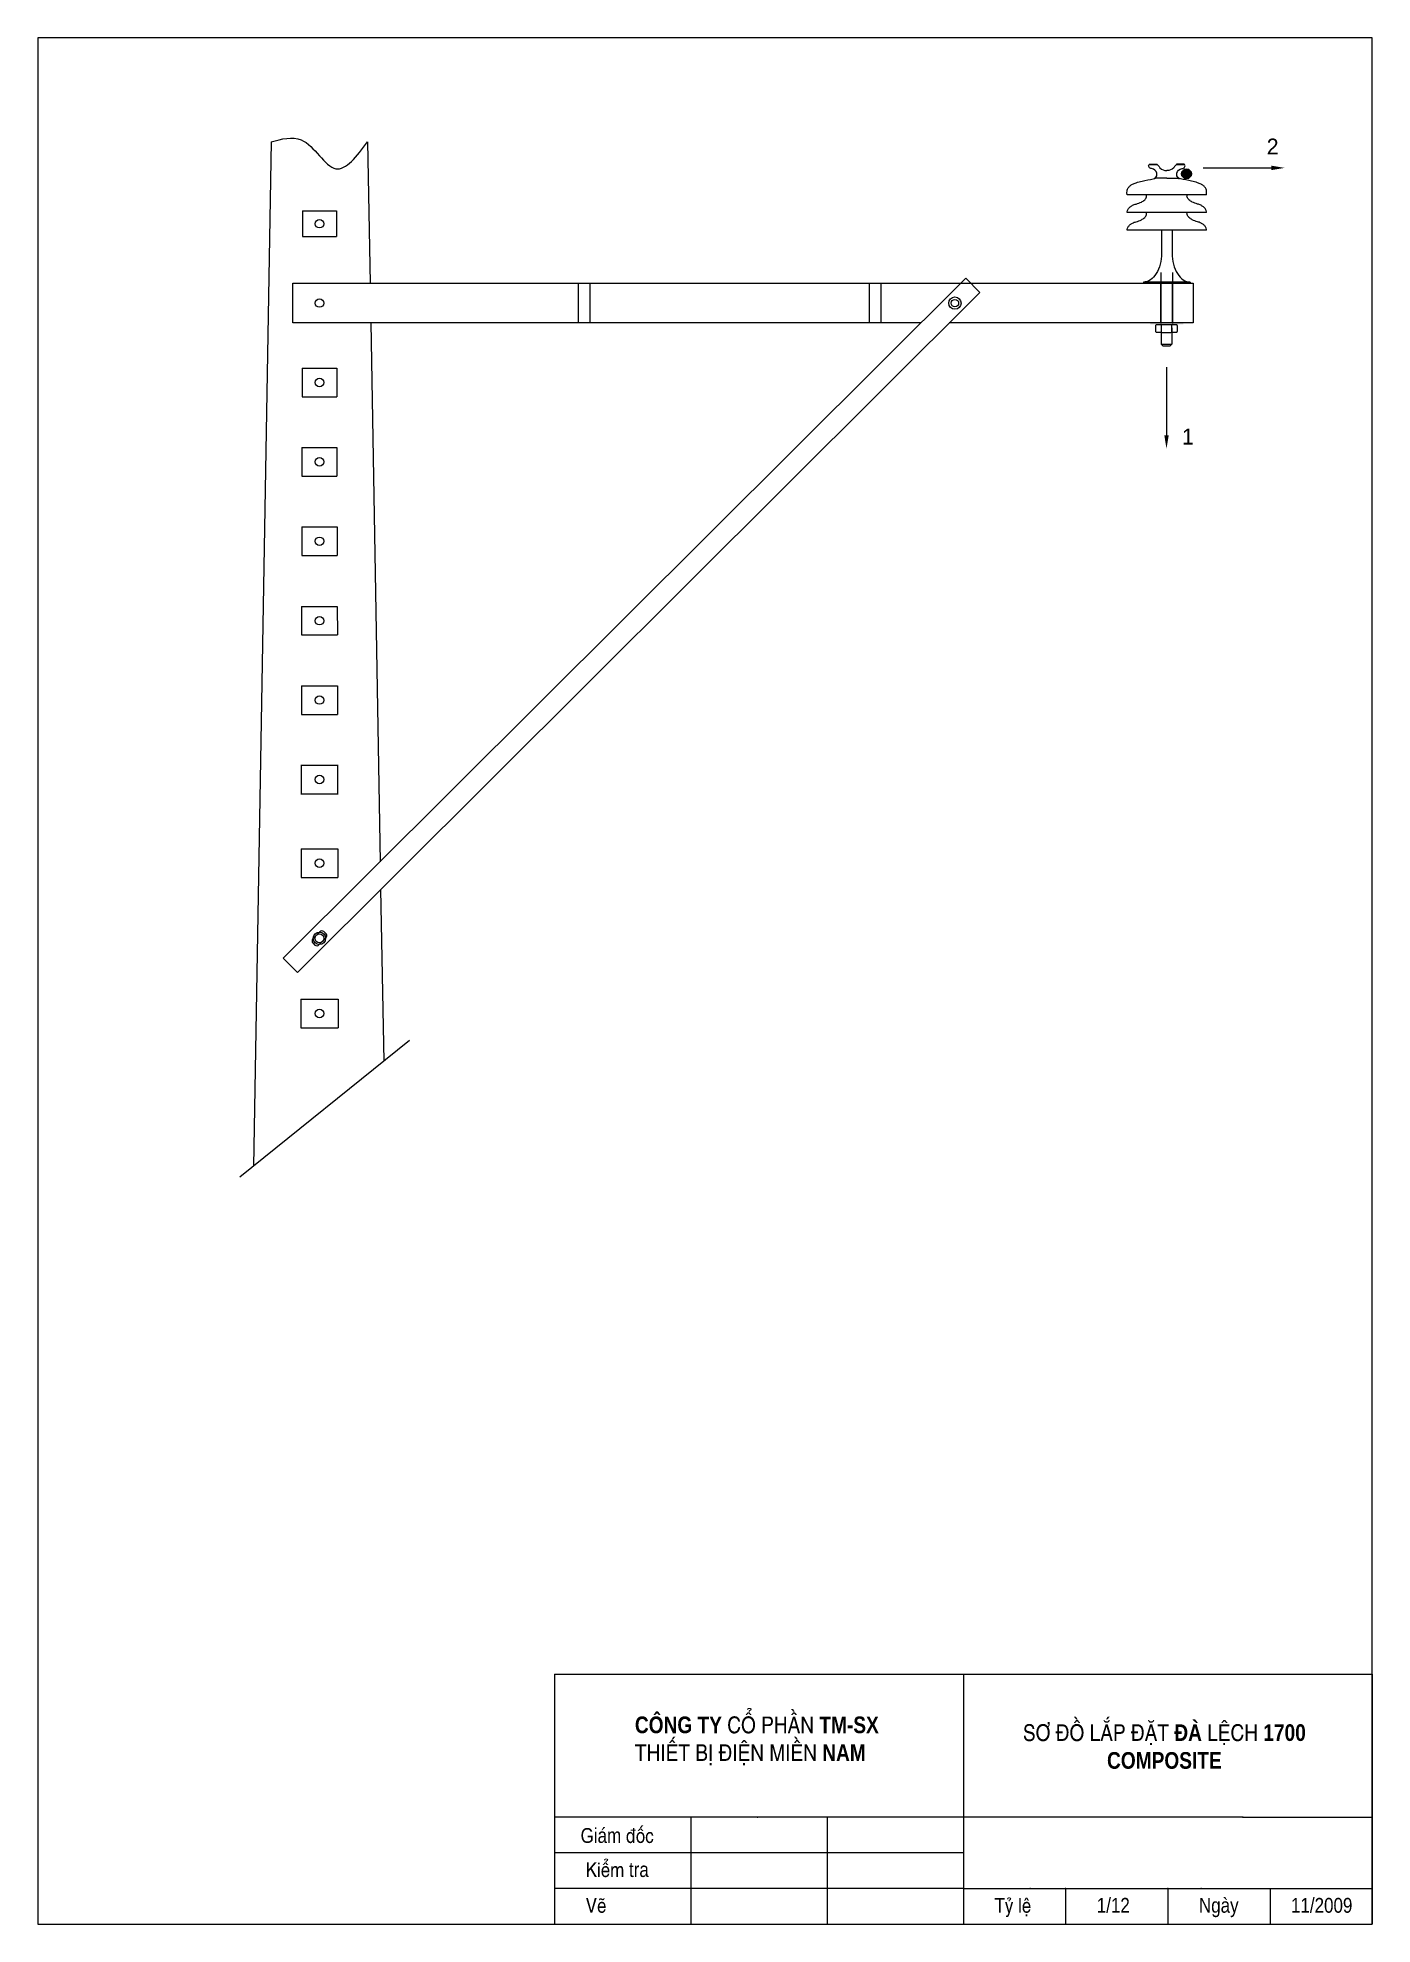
# Model space of a CAD drawing. Header units: millimetres. Extents: x -11779 to 14914, y -8990 to 11168.
# Drawn here: x 3592 to 6112, y 7565 to 11129 of the extents above; entities that cross this region are included whole.
import ezdxf

# ---------------------------------------------------------------- set-up
doc = ezdxf.new("R2010")
doc.units = ezdxf.units.MM
doc.header["$LTSCALE"] = 2
doc.linetypes.add('ACAD_ISO04W100', pattern=[30, 24, -3, 0, -3])
doc.linetypes.add('DASHDOTX2', pattern=[50.8, 25.4, -12.7, 0, -12.7])

msp = doc.modelspace()

# ---------------------------------------------------------------- texts
at = {"char_height": 30, "attachment_point": 5}
for s, insert in [('\\A1;2', (5923.9, 10923)), ('\\A1;1', (5763.8, 10375))]:
    msp.add_mtext(s, dxfattribs=dict(at, insert=insert))
at = {"lineweight": -3}
for s, insert, char_height, width, attachment_point in [('{\\fVNI-Helve-Condense|b1|i0|c0|p2;COÂNG TY COÅ PHAÀN TM-SX\\PTHIEÁT BÒ ÑIEÄN MIEÀN NAM}', (4719.6, 7957), 31.5, 1608.854, 1), ('{\\fVNI-Helve-Condense|b1|i0|c0|p2;SÔ ÑOÀ LAÉP ÑAËT ÑAØ LEÄCH 1700\\PCOMPOSITE  }', (5719.4, 7900.1), 31.5, 1608.854, 5), ('{\\fVNI-Helve-Condense|b0|i0|c0|p2;Giaùm ñoác}', (4617, 7746.2), 28, 398.11, 1), ('{\\fVNI-Helve-Condense|b0|i0|c0|p2;Kieåm tra}', (4626.7, 7681.8), 28, 261.139, 1), ('{\\fVNI-Helve-Condense|b0|i0|c0|p2;Veõ}', (4626.7, 7614.3), 28, 261.139, 1), ('{\\fVNI-Helve-Condense|b0|i0|c0|p2;Tyû leä}', (5398.7, 7614.3), 28, 261.139, 1), ('{\\fVNI-Helve-Condense|b0|i0|c0|p2;1/12}', (5591.7, 7614.3), 28, 261.139, 1), ('{\\fVNI-Helve-Condense|b0|i0|c0|p2;Ngaøy}', (5784.7, 7614.3), 28, 261.139, 1), ('{\\fVNI-Helve-Condense|b0|i0|c0|p2;11/2009}', (5958.5, 7614.3), 28, 261.139, 1)]:
    msp.add_mtext(s, dxfattribs=dict(at, insert=insert, char_height=char_height, width=width, attachment_point=attachment_point))

# ---------------------------------------------------------------- hatches: boundary and pattern name
for color, points in [(7, [(5751.9, 10871.4, 1), (5770.4, 10871.4, 1)]), (256, [(5755.5, 10589.7), (5692.7, 10589.7), (5692.7, 10587.2), (5755.5, 10587.2)])]:
    msp.add_hatch(color=color).paths.add_polyline_path(points)

# ---------------------------------------------------------------- linework, layer by layer
for p, q in [((4032.9, 10931.6), (3999.2, 8996.9)), ((4214.8, 10931.6), (4219.5, 10664.7)), ((5690.6, 10888.9), (5706.2, 10888.9)), ((5741.8, 10888.9), (5757.5, 10888.9)), ((5792.7, 10882.6), (5921.5, 10882.6)), ((4091.7, 10801.3), (4091.7, 10753.2)), ((4091.7, 10801.3), (4156.1, 10801.3)), ((4156.1, 10801.3), (4156.1, 10753.2)), ((4091.7, 10753.2), (4156.1, 10753.2)), ((5371.2, 10647.5), (5344.4, 10674.4)), ((5680.1, 10667), (5680.1, 10664.7)), ((5680.1, 10664.7), (5767.9, 10664.7)), ((5767.9, 10667), (5767.9, 10664.7)), ((4220.8, 10589.7), (4238.6, 9571.9)), ((5713.4, 10580.3), (5713.4, 10573.8)), ((5715.4, 10571.8), (5731.4, 10571.8)), ((5733.4, 10580.3), (5733.4, 10573.8)), ((5713.4, 10549.4), (5733.4, 10549.4)), ((5713.4, 10549.4), (5716.4, 10546.4)), ((5733.4, 10549.4), (5730.4, 10546.4)), ((4091.2, 10504.3), (4091.1, 10450.2)), ((4091.2, 10504.3), (4156.6, 10504.3)), ((4156.6, 10504.3), (4156.7, 10450.2)), ((5723.4, 10506.2), (5723.4, 10377.4)), ((4091.1, 10450.2), (4156.7, 10450.2)), ((4090.9, 10354.3), (4090.7, 10300.2)), ((4090.9, 10354.3), (4156.9, 10354.3)), ((4156.9, 10354.3), (4157, 10300.2)), ((4090.7, 10300.2), (4157, 10300.2)), ((4090.5, 10204.3), (4090.4, 10150.2)), ((4090.5, 10204.3), (4157.2, 10204.3)), ((4157.2, 10204.3), (4157.4, 10150.2)), ((4090.4, 10150.2), (4157.4, 10150.2)), ((4090.2, 10054.3), (4090.1, 10000.2)), ((4090.2, 10054.3), (4157.6, 10054.3)), ((4157.6, 10054.3), (4157.7, 10000.2)), ((4090.1, 10000.2), (4157.7, 10000.2)), ((4089.9, 9904.3), (4089.8, 9850.2)), ((4089.9, 9904.3), (4157.9, 9904.3)), ((4157.9, 9904.3), (4158, 9850.2)), ((4089.8, 9850.2), (4158, 9850.2)), ((4088.7, 9754.3), (4159.1, 9754.3)), ((4089.6, 9754.3), (4089.5, 9700.2)), ((4158.2, 9754.3), (4158.3, 9700.2)), ((4088.7, 9700.2), (4159.1, 9700.2)), ((4089.3, 9596.3), (4089.2, 9542.2)), ((4089.3, 9596.3), (4158.5, 9596.3)), ((4158.5, 9596.3), (4158.6, 9542.2)), ((4089.2, 9542.2), (4158.6, 9542.2)), ((4239.5, 9519.1), (4245.2, 9195.1)), ((4088.7, 9312.3), (4088.7, 9258.2)), ((4088.7, 9312.3), (4159.1, 9312.3)), ((4159.1, 9312.3), (4159.1, 9258.2)), ((4088.7, 9258.2), (4159.1, 9258.2))]:
    msp.add_line(p, q)
at = {"linetype": 'ByBlock'}
for p, q in [((5714, 10764.7), (5714, 10721.3)), ((5734, 10764.7), (5734, 10721.3))]:
    msp.add_line(p, q, dxfattribs=at)
at = {"lineweight": -3}
for p, q in [((4055.6, 9389.4), (5344.4, 10674.4)), ((4073.9, 10664.7), (5773.9, 10664.7)), ((4073.9, 10589.7), (4073.9, 10664.7)), ((4612.9, 10589.7), (4612.9, 10664.7)), ((4634.9, 10589.7), (4634.9, 10664.7)), ((5162.4, 10589.7), (5162.4, 10664.7)), ((5184.4, 10589.7), (5184.4, 10664.7)), ((5712.9, 10589.7), (5712.9, 10664.7)), ((5734.9, 10589.7), (5734.9, 10664.7)), ((5773.9, 10664.7), (5773.9, 10589.7)), ((5371.2, 10647.5), (4082.4, 9362.5)), ((5259.5, 10589.7), (4073.9, 10589.7)), ((5773.9, 10589.7), (5313.3, 10589.7)), ((4111.1, 9418.7), (4115.4, 9414.3)), ((4124.9, 9439.4), (4111.5, 9426.1)), ((4122.8, 9414.8), (4136.2, 9428.1)), ((4136.7, 9435.5), (4132.3, 9439.8)), ((4055.6, 9389.4), (4082.4, 9362.5)), ((4567.9, 8036.9), (4567.9, 7564.5)), ((4567.9, 8036.9), (6112, 8036.9)), ((5339.9, 8036.9), (5339.9, 7564.5)), ((6112, 8036.9), (6112, 7564.5)), ((5339.9, 7767), (4567.9, 7767)), ((4825.3, 7767), (4825.3, 7564.5)), ((5082.6, 7767), (5082.6, 7564.5)), ((5867.6, 7767), (5339.9, 7767)), ((5867.6, 7767), (6112, 7767)), ((5339.9, 7699.5), (4567.9, 7699.5)), ((5339.9, 7632), (4567.9, 7632)), ((4820, 7632), (4820, 7632)), ((4820, 7632), (4820, 7632)), ((4820, 7632), (4820, 7632)), ((5339.9, 7632), (6112, 7632)), ((5532.9, 7632), (5532.9, 7564.5)), ((5725.9, 7632), (5725.9, 7564.5)), ((5918.9, 7632), (5918.9, 7564.5))]:
    msp.add_line(p, q, dxfattribs=at)
at = {"color": 140, "linetype": 'ACAD_ISO04W100', "ltscale": 2}
for p, q in [((5712.9, 10684.7), (5712.9, 10574.7)), ((5734.9, 10684.7), (5734.9, 10574.7))]:
    msp.add_line(p, q, dxfattribs=at)
at = {"linetype": 'DASHDOTX2'}
msp.add_line((5716.4, 10546.4), (5730.4, 10546.4), dxfattribs=at)
at = {"color": 0, "ltscale": 2}
msp.add_line((4294, 9234.4), (3973.3, 8976.1), dxfattribs=at)
at = {"lineweight": -3}
msp.add_lwpolyline([(6112, 7564.5), (6112, 11128.5), (3592, 11128.5), (3592, 7564.5), (6112, 7564.5)], close=True, dxfattribs=at)
for points in [[(5649, 10831.8), (5648.8, 10836.3, -0.148875), (5651, 10844.7, -0.066857), (5654.8, 10849, -0.06371), (5659.4, 10852, -0.044677), (5665.9, 10854.4, -0.032002), (5677.4, 10857.7, -0.01374), (5698.4, 10861.9, 0.291093), (5704.9, 10867.9, 0.130747), (5705.1, 10870.8, -0.093283), (5705.1, 10872.4, -0.753403)], [(5705.1, 10872.4, 0.337424), (5695.3, 10881.3, -0.211057), (5690.6, 10883.8, -0.340135), (5690.6, 10888.9, -0.246264), (5692.4, 10889.8), (5695.4, 10889.8)], [(5695.4, 10889.8), (5703.7, 10889.8, -0.06584), (5704.9, 10889.6, -0.087773), (5706, 10889.1, -0.058275), (5707.2, 10888, -0.018165), (5708.4, 10886.5, -0.03775), (5709.3, 10885.2, 0.047611), (5711, 10883, 0.231095), (5724, 10877.5, 0.231095)], [(5752.7, 10889.8), (5744.4, 10889.8, 0.06584), (5743.1, 10889.6, 0.087773), (5742.1, 10889.1, 0.058275), (5740.8, 10888, 0.018165), (5739.6, 10886.5, 0.03775), (5738.8, 10885.2, -0.047611), (5737, 10883, -0.231095), (5724, 10877.5, -0.231095)], [(5799, 10831.8), (5799.2, 10836.3, 0.148875), (5797.1, 10844.7, 0.066857), (5793.2, 10849, 0.06371), (5788.6, 10852, 0.044677), (5782.1, 10854.4, 0.032002), (5770.7, 10857.7, 0.01374), (5749.6, 10861.9, -0.291093), (5743.1, 10867.9, -0.130747), (5742.9, 10870.8, 0.093283), (5742.9, 10872.4, 0.753403)], [(5742.9, 10872.4, -0.337424), (5752.8, 10881.3, 0.211057), (5757.5, 10883.8, 0.340135), (5757.5, 10888.9, 0.246264), (5755.6, 10889.8), (5752.7, 10889.8)], [(5724.1, 10863.1), (5704.3, 10863.1, 0.033151), (5702.3, 10862.9, 0.016241), (5700.9, 10862.7, 0.091652), (5700.3, 10862.5, -0.049885), (5699.9, 10862.3, -0.646958)], [(5724, 10863.1), (5743.8, 10863.1, -0.033151), (5745.8, 10862.9, -0.016241), (5747.2, 10862.7, -0.091652), (5747.7, 10862.5, 0.049885), (5748.1, 10862.3, 0.646958)], [(5649, 10798.3), (5649.2, 10799.9, -0.122381), (5651, 10804.7, -0.066857), (5654.8, 10808.9, -0.06371), (5659.4, 10811.9, -0.044677), (5665.9, 10814.4, 0.044368), (5675.9, 10818.1, 0.07946), (5682.2, 10822.5, 0.118349), (5685.6, 10827.8, 0.130747), (5685.8, 10830.7, -0.062505), (5685.7, 10831.8, -0.062505)], [(5799, 10798.3), (5798.8, 10799.9, 0.122381), (5797.1, 10804.7, 0.066857), (5793.2, 10808.9, 0.06371), (5788.6, 10811.9, 0.044677), (5782.1, 10814.4, -0.044368), (5772.2, 10818.1, -0.07946), (5765.9, 10822.5, -0.118349), (5762.4, 10827.8, -0.130747), (5762.2, 10830.7, 0.062505), (5762.3, 10831.8, 0.062505)], [(5649, 10764.7), (5649.2, 10766.4, -0.122381), (5651, 10771.1, -0.066857), (5654.8, 10775.4, -0.06371), (5659.4, 10778.4, -0.044677), (5665.9, 10780.9, 0.044368), (5675.9, 10784.6, 0.07946), (5682.2, 10789, 0.118349), (5685.6, 10794.3, 0.130747), (5685.8, 10797.2, -0.062505), (5685.7, 10798.3, -0.062505)], [(5799, 10764.7), (5798.8, 10766.4, 0.122381), (5797.1, 10771.1, 0.066857), (5793.2, 10775.4, 0.06371), (5788.6, 10778.4, 0.044677), (5782.1, 10780.9, -0.044368), (5772.2, 10784.6, -0.07946), (5765.9, 10789, -0.118349), (5762.4, 10794.3, -0.130747), (5762.2, 10797.2, 0.062505), (5762.3, 10798.3, 0.062505)], [(5713.4, 10586.8), (5713.4, 10573.8, -0.414214), (5711.4, 10571.8), (5705.4, 10571.8, -0.414214), (5703.4, 10573.8), (5703.4, 10584.8, -0.414214), (5705.4, 10586.8), (5741.4, 10586.8, -0.414214), (5743.4, 10584.8), (5743.4, 10573.8, -0.414214), (5741.4, 10571.8), (5735.4, 10571.8, -0.414214), (5733.4, 10573.8), (5733.4, 10586.8)]]:
    msp.add_lwpolyline(points, format="xyb")
for points in [[(5799, 10831.8), (5649, 10831.8)], [(5799, 10798.3), (5649, 10798.3)], [(5799, 10764.7), (5649, 10764.7)], [(5767.9, 10667), (5680.1, 10667)], [(5713.4, 10573.8), (5713.4, 10549.4)], [(5733.4, 10573.8), (5733.4, 10549.4)]]:
    msp.add_lwpolyline(points)
msp.add_circle((5761.2, 10871.4), 9.27)
for centre, radius in [((4123.9, 10777.2), 8), ((4123.9, 10627.2), 8), ((5323.9, 10627.2), 11.7), ((5323.9, 10627.2), 7), ((4123.9, 10477.2), 8), ((4123.9, 10327.2), 8), ((4123.9, 10177.2), 8), ((4123.9, 10027.2), 8), ((4123.9, 9877.2), 8), ((4123.9, 9727.2), 8), ((4123.9, 9569.2), 8), ((4123.9, 9427.2), 11.7), ((4123.9, 9427.2), 8.42), ((4123.9, 9285.2), 8)]:
    msp.add_circle(centre, radius, dxfattribs=at)
for centre, start, end in [((5715.4, 10573.8), 180, 270), ((5731.4, 10573.8), 270, 0)]:
    msp.add_arc(centre, 2, start, end)
for centre, start, end in [((4115.6, 9422.1), 134.1456, 217.3768), ((4118.9, 9418.8), 232.316, 315.5472), ((4128.9, 9435.4), 52.316, 135.5472), ((4132.1, 9432.1), 314.1456, 37.3768)]:
    msp.add_arc(centre, 5.68, start, end, dxfattribs=at)
at = {"extrusion": (0, 0, -1)}
msp.add_ellipse((5680.1, 10721.3), major_axis=(0, 54.3), ratio=0.624144, start_param=1.570796, end_param=3.141593, dxfattribs=at)
msp.add_ellipse((5767.9, 10721.3), major_axis=(0, 54.3), ratio=0.624144, start_param=1.570796, end_param=3.141593)
msp.add_spline([(4032.9, 10931.6), (4089.3, 10935.6), (4154.8, 10881.1), (4214.8, 10931.6)], degree=3)
at = {"lineweight": -3}
for p in [(4825.3, 7767), (4951, 7767), (5082.6, 7767), (5867.6, 7767), (5466, 7632), (5532.9, 7632), (5725.9, 7632), (5789, 7632)]:
    msp.add_point(p, dxfattribs=at)
for points in [[(5921.5, 10886.8), (5921.5, 10878.5), (5946.5, 10882.6)], [(5727.6, 10377.4), (5719.3, 10377.4), (5723.4, 10352.4)]]:
    msp.add_solid(points)

msp.set_redraw_order([(e.dxf.handle, doc.entitydb.next_handle()) for e in msp.query("TEXT MTEXT ATTDEF DIMENSION ARC_DIMENSION")])  # texts and dimensions are drawn at this point

doc.saveas('drawing.dxf')
